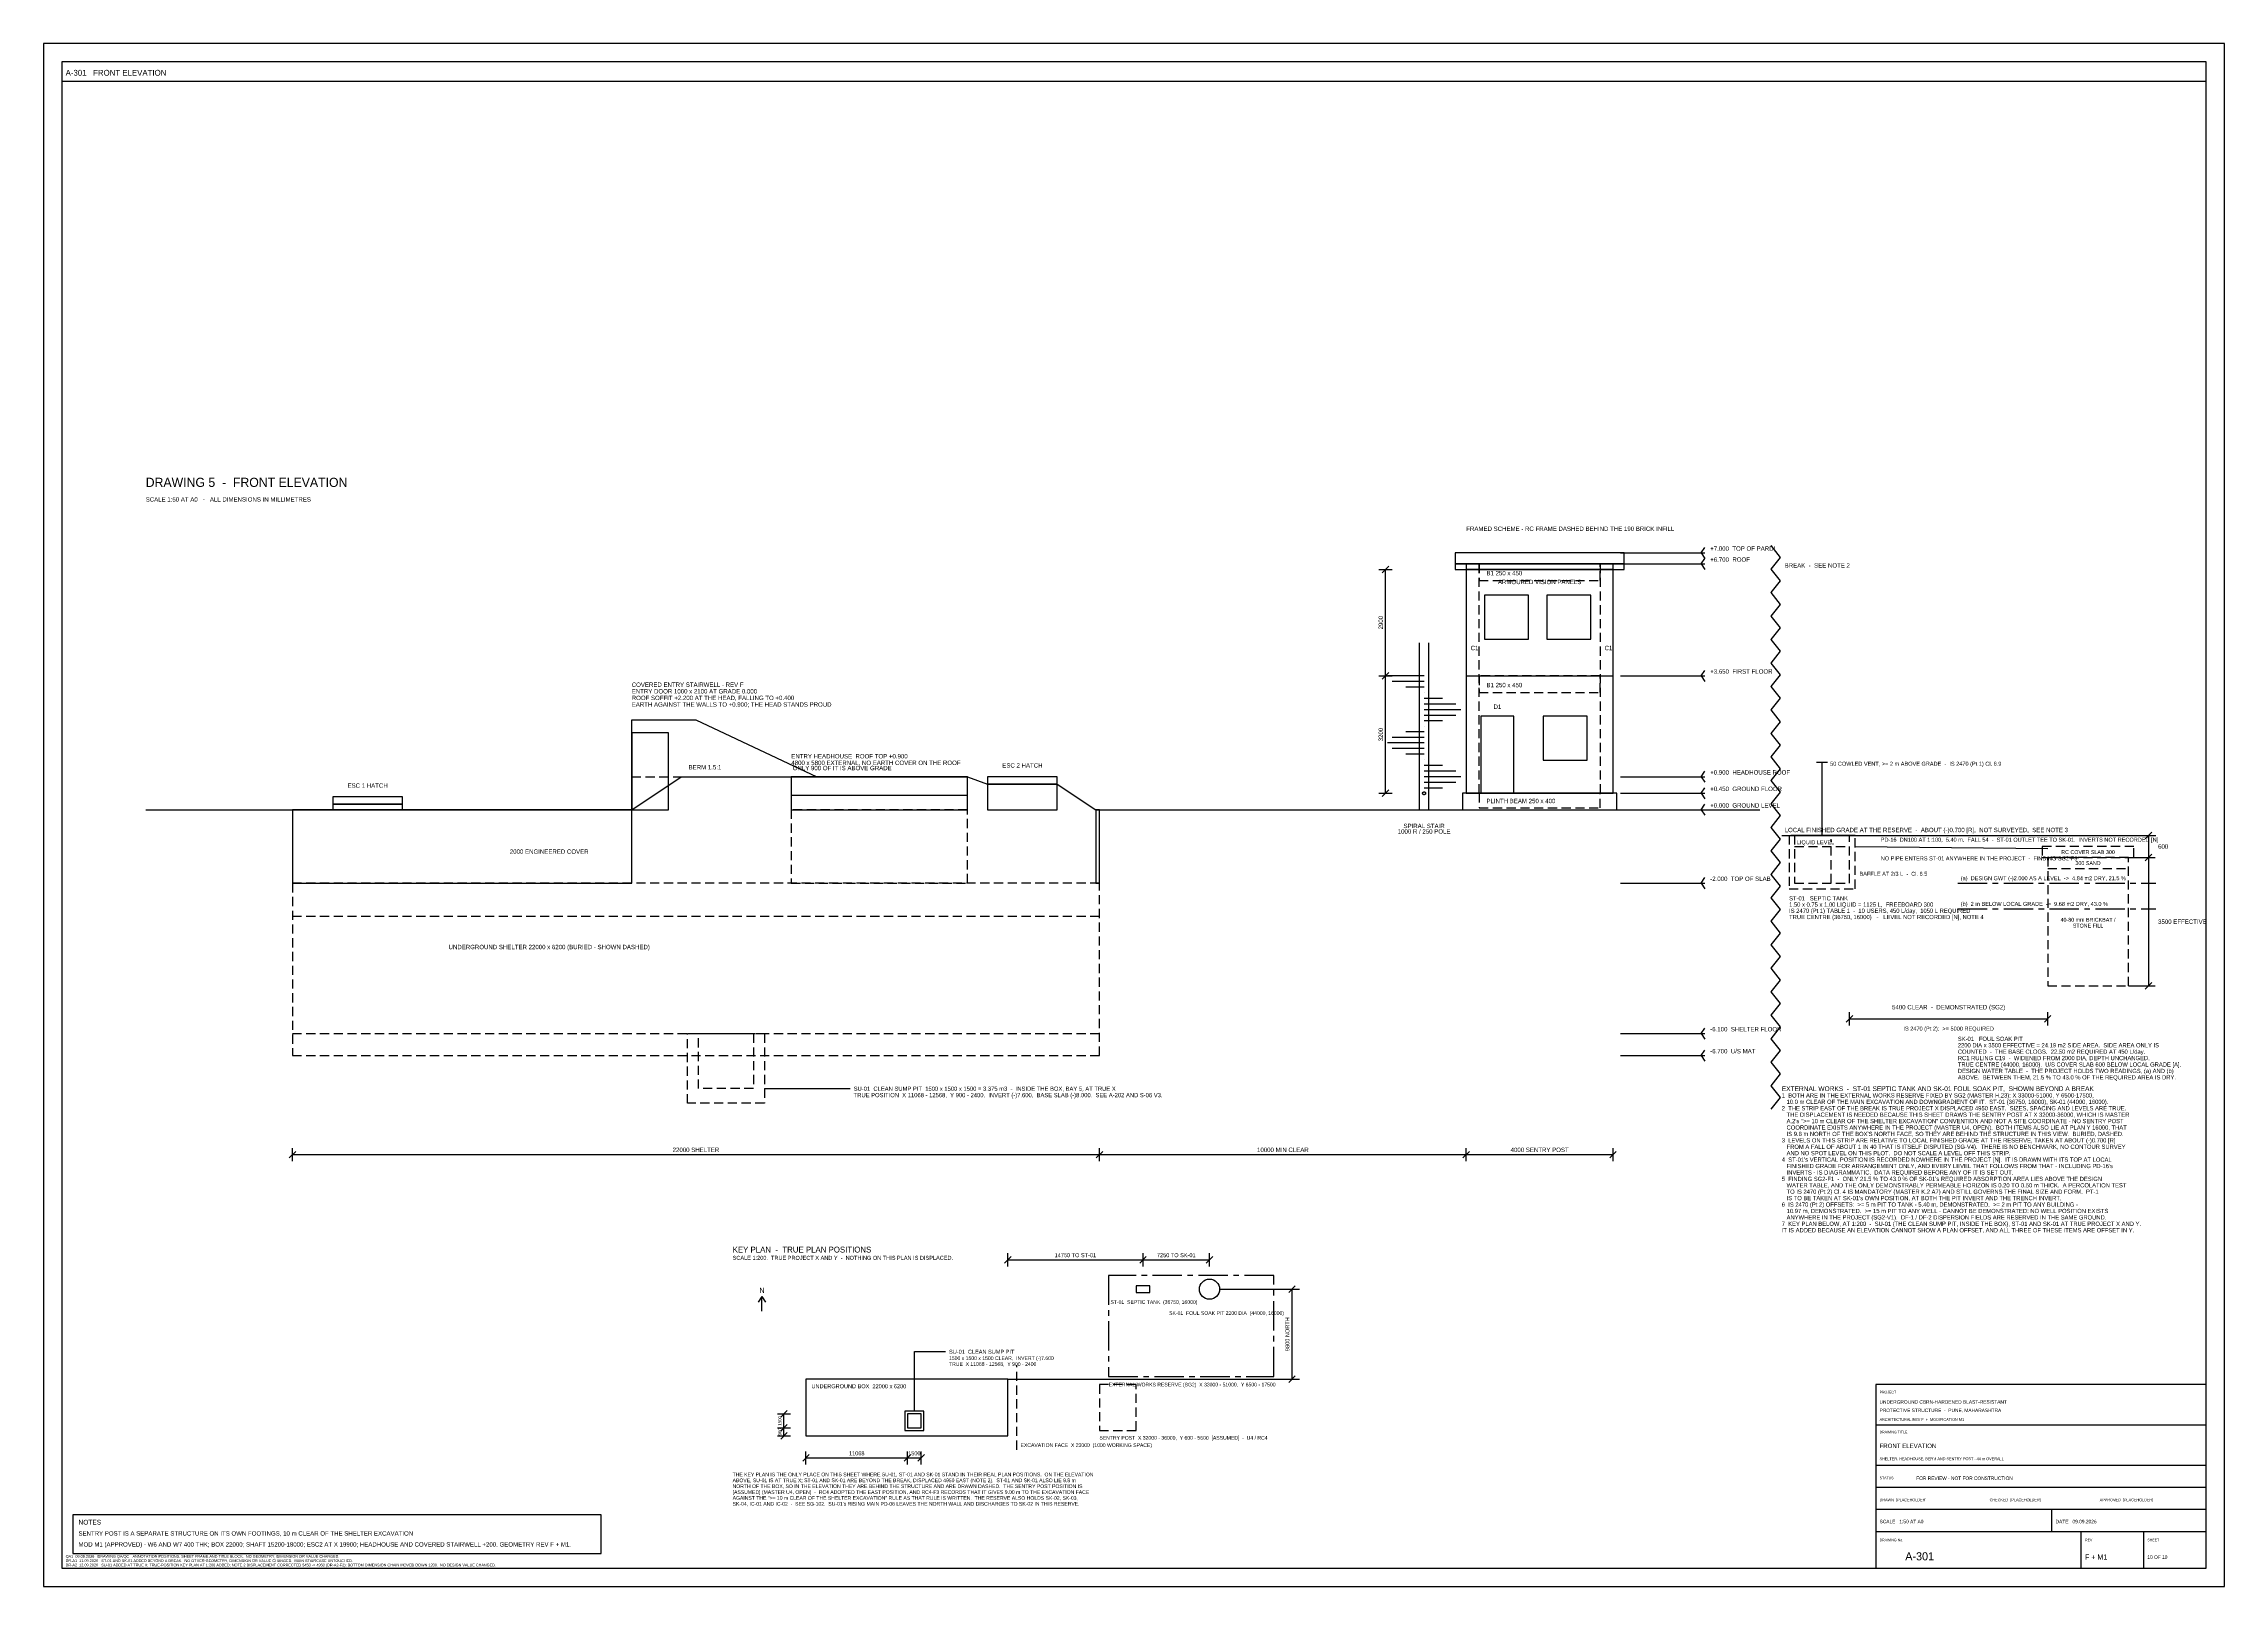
# Model space of a CAD drawing. Extents: x -6783 to 52667, y -31700 to 10350.
import ezdxf
from ezdxf.enums import TextEntityAlignment as Align

# ---------------------------------------------------------------- set-up
doc = ezdxf.new("R2010")
doc.units = 0
doc.header["$LTSCALE"] = 25
doc.linetypes.add('CENTER', pattern=[50, 32, -6, 6, -6])
doc.linetypes.add('DASHED', pattern=[15, 10, -5])
for name, color, linetype in [('CENTRE', 6, 'CENTER'), ('DIM', 4, 'CONTINUOUS'), ('GROUND', 42, 'CONTINUOUS'), ('HIDDEN', 8, 'DASHED'), ('LEADER', 7, 'Continuous'), ('OPENINGS', 1, 'CONTINUOUS'), ('SERVICES', 2, 'CONTINUOUS'), ('SHEET-BORDER', 7, 'Continuous'), ('SHEET-TEXT', 7, 'Continuous'), ('SHEET-TITLEBLOCK', 7, 'Continuous'), ('STAIRS', 3, 'CONTINUOUS'), ('TEXT', 2, 'CONTINUOUS'), ('WALLS', 7, 'CONTINUOUS')]:
    doc.layers.add(name, color=color, linetype=linetype)

msp = doc.modelspace()

# ---------------------------------------------------------------- linework, layer by layer
at = {"layer": 'CENTRE'}
for p, q in [((45400, -12533), (50800, -12533)), ((45400, -13233), (50800, -13233))]:
    msp.add_line(p, q, dxfattribs=at)
msp.add_lwpolyline([(22250, -25975), (26750, -25975), (26750, -23225), (22250, -23225)], close=True, dxfattribs=at)
msp.add_circle((30850, -10083), 40, dxfattribs=at)
at = {"layer": 'DIM'}
for p, q in [((36200, -3533), (38500, -3533)), ((38400, -3533), (38500, -3383)), ((38400, -3533), (38500, -3683)), ((29620, -3983), (29980, -3983)), ((29710, -4073), (29890, -3893)), ((29800, -6883), (29800, -3983)), ((36200, -3833), (38500, -3833)), ((38400, -3833), (38500, -3683)), ((38400, -3833), (38500, -3983)), ((29620, -6883), (29980, -6883)), ((29620, -6883), (29980, -6883)), ((29710, -6973), (29890, -6793)), ((29710, -6973), (29890, -6793)), ((29800, -10083), (29800, -6883)), ((36200, -6883), (38500, -6883)), ((38400, -6883), (38500, -6733)), ((38400, -6883), (38500, -7033)), ((38400, -9633), (38500, -9483)), ((29620, -10083), (29980, -10083)), ((29710, -10173), (29890, -9993)), ((36200, -9633), (38500, -9633)), ((36200, -10083), (38500, -10083)), ((38400, -9633), (38500, -9783)), ((38400, -10083), (38500, -9933)), ((38400, -10083), (38500, -10233)), ((36200, -10533), (38500, -10533)), ((38400, -10533), (38500, -10383)), ((38400, -10533), (38500, -10683)), ((50420, -11233), (50780, -11233)), ((50510, -11323), (50690, -11143)), ((50600, -11233), (50600, -11833)), ((50420, -11833), (50780, -11833)), ((50420, -11833), (50780, -11833)), ((50510, -11923), (50690, -11743)), ((50510, -11923), (50690, -11743)), ((50600, -11833), (50600, -15333)), ((38400, -12533), (38500, -12383)), ((36200, -12533), (38500, -12533)), ((38400, -12533), (38500, -12683)), ((50420, -15333), (50780, -15333)), ((50510, -15423), (50690, -15243)), ((36200, -16633), (38500, -16633)), ((38400, -16633), (38500, -16483)), ((38400, -16633), (38500, -16783)), ((42360, -16323), (42540, -16143)), ((42450, -16413), (42450, -16053)), ((42450, -16233), (47850, -16233)), ((47760, -16323), (47940, -16143)), ((47850, -16413), (47850, -16053)), ((36200, -17233), (38500, -17233)), ((38400, -17233), (38500, -17083)), ((38400, -17233), (38500, -17383)), ((-90, -20023), (90, -19843)), ((0, -20113), (0, -19753)), ((0, -19933), (22000, -19933)), ((21910, -20023), (22090, -19843)), ((21910, -20023), (22090, -19843)), ((22000, -20113), (22000, -19753)), ((22000, -20113), (22000, -19753)), ((22000, -19933), (32000, -19933)), ((31910, -20023), (32090, -19843)), ((31910, -20023), (32090, -19843)), ((32000, -20113), (32000, -19753)), ((32000, -20113), (32000, -19753)), ((32000, -19933), (36000, -19933)), ((35910, -20023), (36090, -19843)), ((36000, -20113), (36000, -19753)), ((19410, -22890), (19590, -22710)), ((19500, -22980), (19500, -22620)), ((19500, -22800), (23188, -22800)), ((23098, -22890), (23278, -22710)), ((23098, -22890), (23278, -22710)), ((23188, -22980), (23188, -22620)), ((23188, -22980), (23188, -22620)), ((23188, -22800), (25000, -22800)), ((24910, -22890), (25090, -22710)), ((25000, -22980), (25000, -22620)), ((27070, -23600), (27430, -23600)), ((27160, -23690), (27340, -23510)), ((27250, -26050), (27250, -23600)), ((27070, -26050), (27430, -26050)), ((27160, -26140), (27340, -25960)), ((13220, -27000), (13580, -27000)), ((13310, -27090), (13490, -26910)), ((13310, -27465), (13490, -27285)), ((13310, -27465), (13490, -27285)), ((13400, -27375), (13400, -27000)), ((13220, -27375), (13580, -27375)), ((13220, -27375), (13580, -27375)), ((13220, -27600), (13580, -27600)), ((13310, -27690), (13490, -27510)), ((13400, -27600), (13400, -27375)), ((13910, -28290), (14090, -28110)), ((14000, -28380), (14000, -28020)), ((14000, -28200), (16767, -28200)), ((16677, -28290), (16857, -28110)), ((16677, -28290), (16857, -28110)), ((16767, -28380), (16767, -28020)), ((16767, -28380), (16767, -28020)), ((16767, -28200), (17142, -28200)), ((17052, -28290), (17232, -28110)), ((17142, -28380), (17142, -28020))]:
    msp.add_line(p, q, dxfattribs=at)
at = {"layer": 'GROUND'}
msp.add_line((7700, -10533), (9250, -10533), dxfattribs=at)
for points in [[(40300, -3333), (40560, -3653), (40300, -3973), (40300, -3973), (40560, -4293), (40300, -4613), (40300, -4613), (40560, -4933), (40300, -5253), (40300, -5253), (40560, -5573), (40300, -5893), (40300, -5893), (40560, -6213), (40300, -6533), (40300, -6533), (40560, -6853), (40300, -7173), (40300, -7173), (40560, -7493), (40300, -7813), (40300, -7813), (40560, -8133), (40300, -8453), (40300, -8453), (40560, -8773), (40300, -9093), (40300, -9093), (40560, -9413), (40300, -9733), (40300, -9733), (40560, -10053), (40300, -10373), (40300, -10373), (40560, -10693), (40300, -11013), (40300, -11013), (40560, -11333), (40300, -11653), (40300, -11653), (40560, -11973), (40300, -12293), (40300, -12293), (40560, -12613), (40300, -12933), (40300, -12933), (40560, -13253), (40300, -13573), (40300, -13573), (40560, -13893), (40300, -14213), (40300, -14213), (40560, -14533), (40300, -14853), (40300, -14853), (40560, -15173), (40300, -15493), (40300, -15493), (40560, -15813), (40300, -16133), (40300, -16133), (40560, -16453), (40300, -16773), (40300, -16773), (40560, -17093), (40300, -17413), (40300, -17413), (40560, -17733), (40300, -18053), (40300, -18053), (40560, -18373), (40300, -18693)], [(-4000, -10533), (9250, -10533), (10600, -9633), (18400, -9633), (18950, -9833), (20850, -9833), (21900, -10533), (40000, -10533)], [(40600, -11233), (50800, -11233)]]:
    msp.add_lwpolyline(points, dxfattribs=at)
for points in [[(0, -12533), (9250, -12533), (9250, -10533), (0, -10533)], [(21900, -12533), (22000, -12533), (22000, -10533), (21900, -10533)]]:
    msp.add_lwpolyline(points, close=True, dxfattribs=at)
at = {"layer": 'HIDDEN'}
for p, q in [((9250, -9633), (16050, -9633)), ((40950, -11533), (42450, -11533)), ((41950, -12533), (41950, -11333)), ((47850, -12133), (50050, -12133)), ((0, -13433), (22000, -13433)), ((0, -16633), (22000, -16633)), ((19750, -27975), (19750, -25675))]:
    msp.add_line(p, q, dxfattribs=at)
for points in [[(32000, -10083), (32350, -10083), (32350, -3833), (32000, -3833)], [(32350, -4283), (35650, -4283), (35650, -3833), (32350, -3833)], [(35650, -10083), (36000, -10083), (36000, -3833), (35650, -3833)], [(32350, -7333), (35650, -7333), (35650, -6883), (32350, -6883)], [(32350, -10483), (35650, -10483), (35650, -10083), (32350, -10083)], [(13600, -12533), (18400, -12533), (18400, -10533), (13600, -10533)], [(40800, -12683), (42600, -12683), (42600, -11233), (40800, -11233)], [(40950, -12533), (42450, -12533), (42450, -11233), (40950, -11233)], [(47700, -11833), (50200, -11833), (50200, -11533), (47700, -11533)], [(47850, -15333), (50050, -15333), (50050, -11833), (47850, -11833)], [(0, -17233), (22000, -17233), (22000, -12533), (0, -12533)], [(10768, -16633), (12868, -16633), (12868, -18533), (10768, -18533)], [(11068, -16633), (12568, -16633), (12568, -18133), (11068, -18133)], [(22000, -27450), (23000, -27450), (23000, -26200), (22000, -26200)]]:
    msp.add_lwpolyline(points, close=True, dxfattribs=at)
at = {"layer": 'LEADER'}
for p, q in [((50200, -11233), (50600, -11233)), ((50050, -11833), (50600, -11833)), ((50050, -15333), (50600, -15333)), ((12868, -18133), (15200, -18133)), ((25275, -23600), (27450, -23600)), ((16954, -26925), (16954, -25300)), ((16954, -25300), (17800, -25300)), ((19500, -26050), (27450, -26050))]:
    msp.add_line(p, q, dxfattribs=at)
at = {"layer": 'OPENINGS'}
for points in [[(32500, -5883), (33700, -5883), (33700, -4683), (32500, -4683)], [(34200, -5883), (35400, -5883), (35400, -4683), (34200, -4683)], [(32400, -10083), (33300, -10083), (33300, -7983), (32400, -7983)], [(34100, -9183), (35300, -9183), (35300, -7983), (34100, -7983)], [(9250, -10533), (10250, -10533), (10250, -8433), (9250, -8433)], [(18950, -9833), (20850, -9833), (20850, -9633), (18950, -9633)], [(1100, -10383), (3000, -10383), (3000, -10183), (1100, -10183)]]:
    msp.add_lwpolyline(points, close=True, dxfattribs=at)
at = {"layer": 'SERVICES'}
for p, q in [((41550, -9233), (41850, -9233)), ((41700, -11233), (41700, -9233)), ((42600, -11533), (47850, -11587))]:
    msp.add_line(p, q, dxfattribs=at)
for points in [[(23000, -23694), (23375, -23694), (23375, -23506), (23000, -23506)], [(16692, -27450), (17217, -27450), (17217, -26925), (16692, -26925)], [(16767, -27375), (17142, -27375), (17142, -27000), (16767, -27000)]]:
    msp.add_lwpolyline(points, close=True, dxfattribs=at)
msp.add_circle((25000, -23600), 275, dxfattribs=at)
at = {"layer": 'SHEET-BORDER'}
for p, q in [((52667, 10350), (-6783, 10350)), ((-6783, 10350), (-6783, -31700)), ((52667, -31700), (52667, 10350)), ((52167, 9850), (-6283, 9850)), ((-6283, 9850), (-6283, -31200)), ((52167, -31200), (52167, 9850)), ((-6283, 9325), (52167, 9325)), ((8413, -29746), (-5983, -29746)), ((-5983, -29746), (-5983, -30800)), ((8413, -30800), (8413, -29746)), ((-5983, -30800), (8413, -30800)), ((-6283, -31200), (52167, -31200)), ((-6783, -31700), (52667, -31700))]:
    msp.add_line(p, q, dxfattribs=at)
at = {"layer": 'SHEET-TITLEBLOCK'}
for p, q in [((52167, -26200), (43167, -26200)), ((43167, -26200), (43167, -31200)), ((52167, -31200), (52167, -26200)), ((43167, -27300), (52167, -27300)), ((43167, -28400), (52167, -28400)), ((43167, -29000), (52167, -29000)), ((43167, -29600), (52167, -29600)), ((47967, -30200), (47967, -29600)), ((43167, -30200), (52167, -30200)), ((48767, -31200), (48767, -30200)), ((50467, -31200), (50467, -30200)), ((43167, -31200), (52167, -31200))]:
    msp.add_line(p, q, dxfattribs=at)
at = {"layer": 'STAIRS'}
for p, q in [((30725, -10533), (30725, -5983)), ((30975, -10533), (30975, -5983)), ((30850, -6883), (29850, -6883)), ((30850, -7035), (29984, -7035)), ((30850, -7188), (30350, -7188)), ((30850, -7340), (30850, -7340)), ((30850, -7492), (31350, -7492)), ((30850, -7645), (31716, -7645)), ((30850, -7797), (31850, -7797)), ((30850, -7950), (31716, -7950)), ((30850, -8102), (31350, -8102)), ((30850, -8254), (30850, -8254)), ((30850, -8711), (29850, -8711)), ((30850, -8559), (29984, -8559)), ((30850, -8864), (29984, -8864)), ((30850, -8407), (30350, -8407)), ((30850, -9016), (30350, -9016)), ((30850, -9169), (30850, -9169)), ((30850, -9321), (31350, -9321)), ((30850, -9473), (31716, -9473)), ((30850, -9626), (31850, -9626)), ((30850, -9778), (31716, -9778)), ((30850, -9930), (31350, -9930))]:
    msp.add_line(p, q, dxfattribs=at)
at = {"layer": 'TEXT'}
for p, q in [((12800, -23800), (12700, -23950)), ((12800, -24200), (12800, -23800)), ((12800, -23800), (12900, -23950))]:
    msp.add_line(p, q, dxfattribs=at)
at = {"layer": 'WALLS'}
for p, q in [((32000, -6883), (36000, -6883)), ((13600, -10133), (18400, -10133))]:
    msp.add_line(p, q, dxfattribs=at)
for points in [[(31700, -3833), (36300, -3833), (36300, -3533), (31700, -3533)], [(31700, -3983), (36300, -3983), (36300, -3833), (31700, -3833)], [(32000, -10083), (36000, -10083), (36000, -3983), (32000, -3983)], [(13600, -10533), (18400, -10533), (18400, -9633), (13600, -9633)], [(18950, -10533), (20850, -10533), (20850, -9833), (18950, -9833)], [(31900, -10533), (36100, -10533), (36100, -10083), (31900, -10083)], [(1100, -10533), (3000, -10533), (3000, -10383), (1100, -10383)], [(14000, -27600), (19500, -27600), (19500, -26050), (14000, -26050)]]:
    msp.add_lwpolyline(points, close=True, dxfattribs=at)
msp.add_lwpolyline([(9250, -10533), (9250, -8083), (11000, -8083), (14300, -9633)], dxfattribs=at)

# ---------------------------------------------------------------- texts
at = {"layer": 'CENTRE'}
for s, p in [('(a)  DESIGN GWT (-)2.000 AS A LEVEL  ->  4.84 m2 DRY, 21.5 %', (45480, -12453)), ('(b)  2 m BELOW LOCAL GRADE  ->  9.68 m2 DRY, 43.0 %', (45480, -13153))]:
    msp.add_text(s, height=110, dxfattribs=at).set_placement(p)
at = {"layer": 'DIM'}
for s, height, p in [('2900', 120, (29728, -5433)), ('3200', 120, (29728, -8483)), ('9800 NORTH', 110, (27178, -24825)), ('1500', 85, (13328, -27188)), ('900', 85, (13328, -27488))]:
    msp.add_text(s, height=height, rotation=90, dxfattribs=at).set_placement(p, align=Align.CENTER)
for s, p in [('600', (50860, -11593)), ('3500 EFFECTIVE', (50860, -13643))]:
    msp.add_text(s, height=120, dxfattribs=at).set_placement(p)
for s, height, p in [('5400 CLEAR  -  DEMONSTRATED (SG2)', 120, (45150, -15973)), ('IS 2470 (Pt 2):  >= 5000 REQUIRED', 110, (45150, -16553)), ('22000 SHELTER', 120, (11000, -19861)), ('10000 MIN CLEAR', 120, (27000, -19861)), ('4000 SENTRY POST', 120, (34000, -19861)), ('14750 TO ST-01', 110, (21344, -22728)), ('7250 TO SK-01', 110, (24094, -22728)), ('11068', 110, (15384, -28128)), ('1500', 110, (16954, -28128))]:
    msp.add_text(s, height=height, dxfattribs=at).set_placement(p, align=Align.CENTER)
at = {"layer": 'GROUND'}
for s, p in [('BERM 1.5:1', (10800, -9433)), ('LOCAL FINISHED GRADE AT THE RESERVE  -  ABOUT (-)0.700 [R],  NOT SURVEYED,  SEE NOTE 3', (40680, -11143))]:
    msp.add_text(s, height=120, dxfattribs=at).set_placement(p)
msp.add_text('2000 ENGINEERED COVER', height=120, dxfattribs=at).set_placement((7000, -11733), align=Align.CENTER)
at = {"layer": 'HIDDEN'}
for s, height, p in [('B1 250 x 450', 120, (32550, -4143)), ('C1', 120, (32120, -6183)), ('C1', 120, (35770, -6183)), ('B1 250 x 450', 120, (32550, -7193)), ('PLINTH BEAM 250 x 400', 120, (32550, -10353)), ('LIQUID LEVEL', 110, (41010, -11473)), ('BAFFLE AT 2/3 L  -  Cl. 6.5', 110, (42720, -12333))]:
    msp.add_text(s, height=height, dxfattribs=at).set_placement(p)
for s, p in [('RC COVER SLAB 300', (48950, -11738)), ('300 SAND', (48950, -12038)), ('40-80 mm BRICKBAT /', (48950, -13583)), ('STONE FILL', (48950, -13743))]:
    msp.add_text(s, height=105, dxfattribs=at).set_placement(p, align=Align.CENTER)
at = {"layer": 'SERVICES'}
for s, p in [('50 COWLED VENT, >= 2 m ABOVE GRADE  -  IS 2470 (Pt 1) Cl. 6.9', (41920, -9333)), ('PD-16  DN100 AT 1:100,  5.40 m,  FALL 54  -  ST-01 OUTLET TEE TO SK-01.  INVERTS NOT RECORDED [N]', (43300, -11403)), ('NO PIPE ENTERS ST-01 ANYWHERE IN THE PROJECT  -  FINDING SG2-F3', (43300, -11913))]:
    msp.add_text(s, height=110, dxfattribs=at).set_placement(p)
at = {"layer": 'SHEET-TEXT'}
for s, height, p in [('A-301   FRONT ELEVATION', 160, (-6183, 9475)), ('PROJECT', 70, (43267, -26440)), ('UNDERGROUND CBRN-HARDENED BLAST-RESISTANT', 95, (43267, -26720)), ('ARCHITECTURAL REV F  +  MODIFICATION M1', 75, (43267, -27190)), ('PROTECTIVE STRUCTURE  -  PUNE, MAHARASHTRA', 95, (43267, -26950)), ('DRAWING TITLE', 70, (43267, -27530)), ('FRONT ELEVATION', 120, (43267, -27930)), ('SHELTER, HEADHOUSE, BERM AND SENTRY POST - 44 m OVERALL', 75, (43267, -28260)), ('STATUS', 70, (43267, -28780)), ('FOR REVIEW - NOT FOR CONSTRUCTION', 95, (44267, -28800)), ('DRAWN  [PLACEHOLDER]', 75, (43267, -29380)), ('CHECKED  [PLACEHOLDER]', 75, (46267, -29380)), ('APPROVED  [PLACEHOLDER]', 75, (49267, -29380)), ('NOTES', 130, (-5833, -30016)), ('SCALE   1:50 AT A0', 95, (43267, -29980)), ('DATE   09.09.2026', 95, (48067, -29980)), ('QA1  09.09.2026   DRAWING QA/QC - ANNOTATION POSITIONS, SHEET FRAME AND TITLE BLOCK.  NO GEOMETRY, DIMENSION OR VALUE CHANGED.', 75, (-6183, -30919)), ('DRAWING No.', 70, (43267, -30470)), ('A-301', 220, (43967, -30990)), ('REV', 70, (48867, -30470)), ('F + M1', 140, (48867, -30970)), ('SHEET', 70, (50567, -30470)), ('10 OF 10', 95, (50567, -30950)), ('DR-A1  11.09.2026   ST-01 AND SK-01 ADDED BEYOND A BREAK.  NO OTHER GEOMETRY, DIMENSION OR VALUE CHANGED.  MAIN STAIRCASE UNTOUCHED.', 75, (-6183, -31038)), ('DR-A2  12.09.2026   SU-01 ADDED AT TRUE X; TRUE-POSITION KEY PLAN AT 1:200 ADDED; NOTE 2 DISPLACEMENT CORRECTED 5450 -> 4950 (DR-A2-F2); BOTTOM DIMENSION CHAIN MOVED DOWN 1200.  NO DESIGN VALUE CHANGED.', 75, (-6183, -31156))]:
    msp.add_text(s, height=height, dxfattribs=at).set_placement(p)
at = {"layer": 'TEXT'}
for s, height, p in [('DRAWING 5  -  FRONT ELEVATION', 250, (-4000, -1733)), ('SCALE 1:50 AT A0   -   ALL DIMENSIONS IN MILLIMETRES', 120, (-4000, -2133)), ('FRAMED SCHEME - RC FRAME DASHED BEHIND THE 190 BRICK INFILL', 120, (32000, -2933)), ('+7.000  TOP OF PARDI', 120, (38650, -3473)), ('+6.700  ROOF', 120, (38650, -3773)), ('BREAK  -  SEE NOTE 2', 120, (40680, -3933)), ('COVERED ENTRY STAIRWELL - REV F', 120, (9250, -7183)), ('+3.650  FIRST FLOOR', 120, (38650, -6823)), ('ENTRY DOOR 1000 x 2100 AT GRADE 0.000', 120, (9250, -7363)), ('ROOF SOFFIT +2.200 AT THE HEAD, FALLING TO +0.400', 120, (9250, -7543)), ('EARTH AGAINST THE WALLS TO +0.900; THE HEAD STANDS PROUD', 120, (9250, -7723)), ('4800 x 5800 EXTERNAL, NO EARTH COVER ON THE ROOF', 120, (13600, -9313)), ('ENTRY HEADHOUSE  ROOF TOP +0.900', 120, (13600, -9133)), ('ONLY 900 OF IT IS ABOVE GRADE', 120, (13638, -9455)), ('+0.900  HEADHOUSE ROOF', 120, (38650, -9573)), ('+0.450  GROUND FLOOR', 120, (38650, -10023)), ('+0.000  GROUND LEVEL', 120, (38650, -10473)), ('-2.000  TOP OF SLAB', 120, (38650, -12473)), ('ST-01   SEPTIC TANK', 115, (40800, -13003)), ('1.50 x 0.75 x 1.00 LIQUID = 1125 L,  FREEBOARD 300', 115, (40800, -13173)), ('TRUE CENTRE (36750, 16000)   -   LEVEL NOT RECORDED [N], NOTE 4', 115, (40800, -13513)), ('IS 2470 (Pt 1) TABLE 1  -  10 USERS, 450 L/day,  1050 L REQUIRED', 115, (40800, -13343)), ('-6.100  SHELTER FLOOR', 120, (38650, -16573)), ('-6.700  U/S MAT', 120, (38650, -17173)), ('SK-01   FOUL SOAK PIT', 115, (45400, -16833)), ('2200 DIA x 3500 EFFECTIVE = 24.19 m2 SIDE AREA.  SIDE AREA ONLY IS', 115, (45400, -17008)), ('COUNTED  -  THE BASE CLOGS.  22.50 m2 REQUIRED AT 450 L/day.', 115, (45400, -17183)), ('ABOVE.  BETWEEN THEM, 21.5 % TO 43.0 % OF THE REQUIRED AREA IS DRY.', 115, (45400, -17883)), ('TRUE CENTRE (44000, 16000).  U/S COVER SLAB 600 BELOW LOCAL GRADE [A].', 115, (45400, -17533)), ('RC1 RULING C19  -  WIDENED FROM 2000 DIA, DEPTH UNCHANGED.', 115, (45400, -17358)), ('DESIGN WATER TABLE  -  THE PROJECT HOLDS TWO READINGS, (a) AND (b)', 115, (45400, -17708)), ('TRUE POSITION  X 11068 - 12568,  Y 900 - 2400.  INVERT (-)7.600,  BASE SLAB (-)8.000.  SEE A-202 AND S-06 V3.', 115, (15300, -18368)), ('SU-01  CLEAN SUMP PIT  1500 x 1500 x 1500 = 3.375 m3  -  INSIDE THE BOX, BAY 5, AT TRUE X', 115, (15300, -18193)), ('1  BOTH ARE IN THE EXTERNAL WORKS RESERVE FIXED BY SG2 (MASTER H.23): X 33000-51000, Y 6500-17500,', 115, (40600, -18375)), ('EXTERNAL WORKS  -  ST-01 SEPTIC TANK AND SK-01 FOUL SOAK PIT,  SHOWN BEYOND A BREAK', 130, (40600, -18200)), ('   10.0 m CLEAR OF THE MAIN EXCAVATION AND DOWNGRADIENT OF IT.  ST-01 (36750, 16000), SK-01 (44000, 16000).', 115, (40600, -18550)), ('2  THE STRIP EAST OF THE BREAK IS TRUE PROJECT X DISPLACED 4950 EAST.  SIZES, SPACING AND LEVELS ARE TRUE.', 115, (40600, -18725)), ('   A.2\'s ">= 10 m CLEAR OF THE SHELTER EXCAVATION" CONVENTION AND NOT A SITE COORDINATE - NO SENTRY POST', 115, (40600, -19075)), ('   THE DISPLACEMENT IS NEEDED BECAUSE THIS SHEET DRAWS THE SENTRY POST AT X 32000-36000, WHICH IS MASTER', 115, (40600, -18900)), ('3  LEVELS ON THIS STRIP ARE RELATIVE TO LOCAL FINISHED GRADE AT THE RESERVE, TAKEN AT ABOUT (-)0.700 [R]', 115, (40600, -19600)), ('   COORDINATE EXISTS ANYWHERE IN THE PROJECT (MASTER U4, OPEN).  BOTH ITEMS ALSO LIE AT PLAN Y 16000, THAT', 115, (40600, -19250)), ("   IS 9.8 m NORTH OF THE BOX'S NORTH FACE, SO THEY ARE BEHIND THE STRUCTURE IN THIS VIEW.  BURIED, DASHED.", 115, (40600, -19425)), ("4  ST-01's VERTICAL POSITION IS RECORDED NOWHERE IN THE PROJECT [N].  IT IS DRAWN WITH ITS TOP AT LOCAL", 115, (40600, -20125)), ('   AND NO SPOT LEVEL ON THIS PLOT.  DO NOT SCALE A LEVEL OFF THIS STRIP.', 115, (40600, -19950)), ('   FROM A FALL OF ABOUT 1 IN 40 THAT IS ITSELF DISPUTED (SG-V4).  THERE IS NO BENCHMARK, NO CONTOUR SURVEY', 115, (40600, -19775)), ("   FINISHED GRADE FOR ARRANGEMENT ONLY, AND EVERY LEVEL THAT FOLLOWS FROM THAT - INCLUDING PD-16's", 115, (40600, -20300)), ("5  FINDING SG2-F1  -  ONLY 21.5 % TO 43.0 % OF SK-01's REQUIRED ABSORPTION AREA LIES ABOVE THE DESIGN", 115, (40600, -20650)), ('   WATER TABLE, AND THE ONLY DEMONSTRABLY PERMEABLE HORIZON IS 0.20 TO 0.50 m THICK.  A PERCOLATION TEST', 115, (40600, -20825)), ('   INVERTS - IS DIAGRAMMATIC.  DATA REQUIRED BEFORE ANY OF IT IS SET OUT.', 115, (40600, -20475)), ('6  IS 2470 (Pt 2) OFFSETS:  >= 5 m PIT TO TANK - 5.40 m, DEMONSTRATED.  >= 2 m PIT TO ANY BUILDING -', 115, (40600, -21350)), ('   TO IS 2470 (Pt 2) Cl. 4 IS MANDATORY (MASTER K.2 A7) AND STILL GOVERNS THE FINAL SIZE AND FORM.  PT-1', 115, (40600, -21000)), ("   IS TO BE TAKEN AT SK-01's OWN POSITION, AT BOTH THE PIT INVERT AND THE TRENCH INVERT.", 115, (40600, -21175)), ('7  KEY PLAN BELOW, AT 1:200  -  SU-01 (THE CLEAN SUMP PIT, INSIDE THE BOX), ST-01 AND SK-01 AT TRUE PROJECT X AND Y.', 115, (40600, -21875)), ('IT IS ADDED BECAUSE AN ELEVATION CANNOT SHOW A PLAN OFFSET, AND ALL THREE OF THESE ITEMS ARE OFFSET IN Y.', 115, (40600, -22050)), ('   ANYWHERE IN THE PROJECT (SG2-V1).  DF-1 / DF-2 DISPERSION FIELDS ARE RESERVED IN THE SAME GROUND.', 115, (40600, -21700)), ('   10.97 m, DEMONSTRATED.  >= 15 m PIT TO ANY WELL - CANNOT BE DEMONSTRATED: NO WELL POSITION EXISTS', 115, (40600, -21525)), ('KEY PLAN  -  TRUE PLAN POSITIONS', 160, (12000, -22600)), ('SCALE 1:200.  TRUE PROJECT X AND Y  -  NOTHING ON THIS PLAN IS DISPLACED.', 110, (12000, -22800)), ('ST-01  SEPTIC TANK  (36750, 16000)', 100, (22300, -24000)), ('SK-01  FOUL SOAK PIT 2200 DIA  (44000, 16000)', 100, (23900, -24300)), ('SU-01  CLEAN SUMP PIT', 110, (17900, -25360)), ('1500 x 1500 x 1500 CLEAR,  INVERT (-)7.600', 100, (17900, -25530)), ('TRUE  X 11068 - 12568,  Y 900 - 2400', 100, (17900, -25690)), ('EXTERNAL WORKS RESERVE (SG2)  X 33000 - 51000,  Y 6500 - 17500', 100, (22250, -26250)), ('UNDERGROUND BOX  22000 x 6200', 110, (14150, -26300)), ('EXCAVATION FACE  X 23000  (1000 WORKING SPACE)', 100, (19850, -27900)), ('SENTRY POST  X 32000 - 36000,  Y 600 - 5600  [ASSUMED]  -  U4 / RC4', 100, (22000, -27700)), ('ABOVE, SU-01 IS AT TRUE X; ST-01 AND SK-01 ARE BEYOND THE BREAK, DISPLACED 4950 EAST (NOTE 2).  ST-01 AND SK-01 ALSO LIE 9.8 m', 100, (12000, -28860)), ('THE KEY PLAN IS THE ONLY PLACE ON THIS SHEET WHERE SU-01, ST-01 AND SK-01 STAND IN THEIR REAL PLAN POSITIONS.  ON THE ELEVATION', 100, (12000, -28700)), ('[ASSUMED] (MASTER U4, OPEN)  -  RC4 ADOPTED THE EAST POSITION, AND RC4-F3 RECORDS THAT IT GIVES 9.00 m TO THE EXCAVATION FACE', 100, (12000, -29180)), ('NORTH OF THE BOX, SO IN THE ELEVATION THEY ARE BEHIND THE STRUCTURE AND ARE DRAWN DASHED.  THE SENTRY POST POSITION IS', 100, (12000, -29020)), ('AGAINST THE ">= 10 m CLEAR OF THE SHELTER EXCAVATION" RULE AS THAT RULE IS WRITTEN.  THE RESERVE ALSO HOLDS SK-02, SK-03,', 100, (12000, -29340)), ("SK-04, IC-01 AND IC-02  -  SEE SG-102.  SU-01's RISING MAIN PD-06 LEAVES THE NORTH WALL AND DISCHARGES TO SK-02 IN THIS RESERVE.", 100, (12000, -29500)), ('SENTRY POST IS A SEPARATE STRUCTURE ON ITS OWN FOOTINGS, 10 m CLEAR OF THE SHELTER EXCAVATION', 120, (-5833, -30316)), ('MOD M1 (APPROVED) - W6 AND W7 400 THK; BOX 22000; SHAFT 15200-18000; ESC2 AT X 19900; HEADHOUSE AND COVERED STAIRWELL +200. GEOMETRY REV F + M1.', 120, (-5833, -30616))]:
    msp.add_text(s, height=height, dxfattribs=at).set_placement(p)
for s, height, p in [('ARMOURED VISION PANELS', 120, (34000, -4383)), ('D1', 120, (32850, -7783)), ('ESC 2 HATCH', 120, (19900, -9383)), ('ESC 1 HATCH', 120, (2050, -9933)), ('1000 R / 250 POLE', 120, (30850, -11183)), ('SPIRAL STAIR', 120, (30850, -11033)), ('UNDERGROUND SHELTER 22000 x 6200 (BURIED - SHOWN DASHED)', 120, (7000, -14333)), ('N', 140, (12800, -23700))]:
    msp.add_text(s, height=height, dxfattribs=at).set_placement(p, align=Align.CENTER)

doc.saveas('drawing.dxf')
